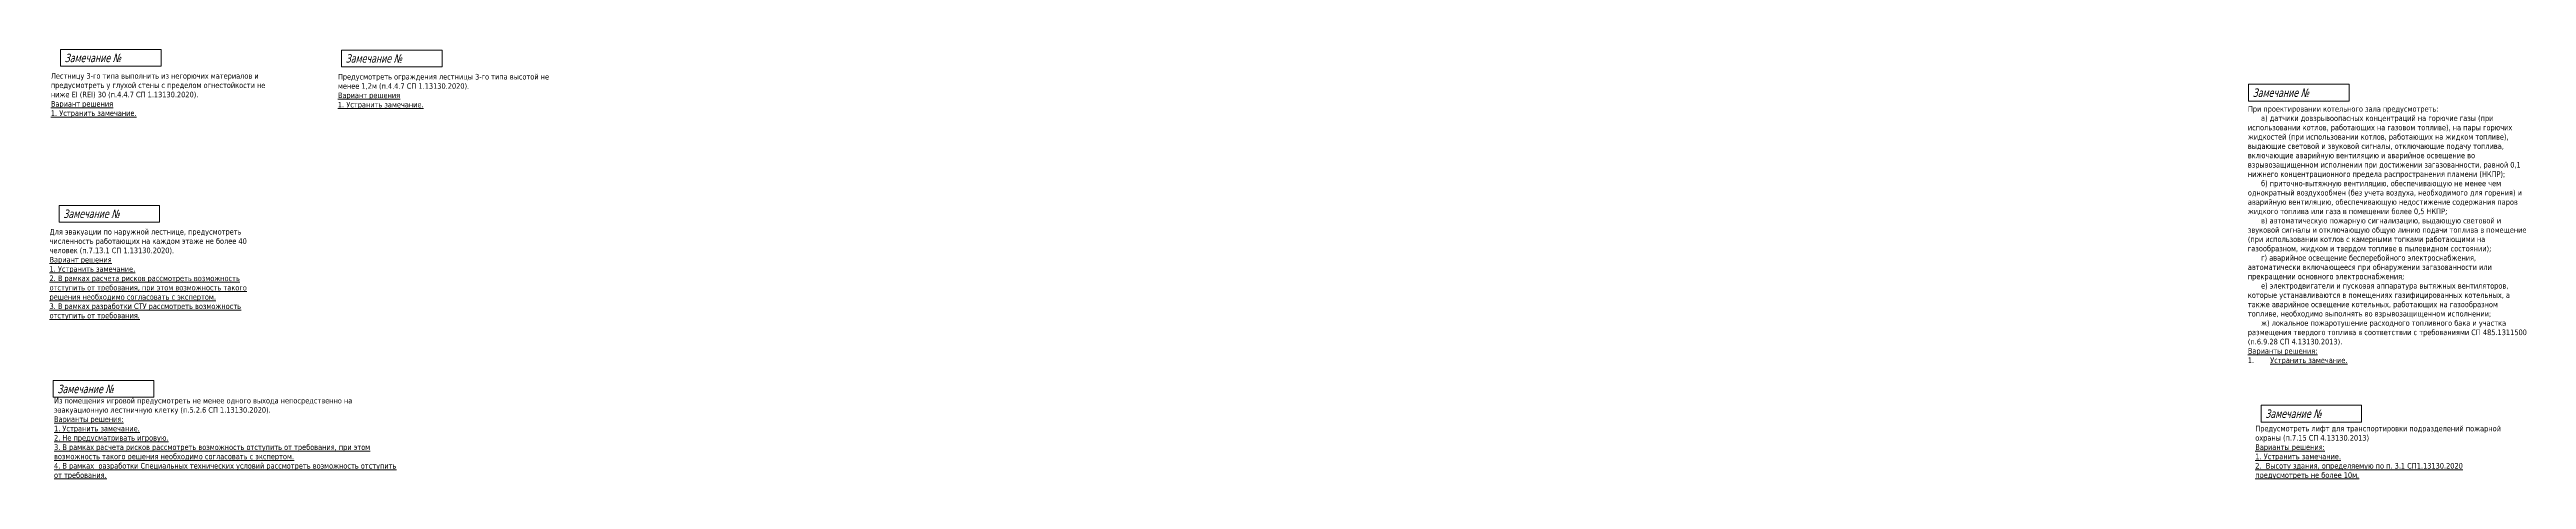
# Model space of a CAD drawing. Header units: millimetres. Extents: x -204396 to 1997851, y -2958255 to 237418.
# Drawn here: x 161386 to 427559, y -1525767 to -1479571 of the extents above; entities that cross this region are included whole.
import ezdxf

# ---------------------------------------------------------------- set-up
doc = ezdxf.new("R2010")
doc.units = ezdxf.units.MM
doc.layers.add('экспертиза', color=1, linetype='Continuous', lineweight=0)
doc.styles.add('ЭКСПЕРТИЗА', font='tahoma.ttf')

msp = doc.modelspace()

# ---------------------------------------------------------------- texts
at = {"layer": 'экспертиза', "lineweight": 0, "style": 'ЭКСПЕРТИЗА', "oblique": 14.99998, "width": 0.8}
for p in [(163017, -1480921), (193211, -1480977), (398144, -1484656), (162870, -1497668), (399496, -1519149)]:
    msp.add_text('Замечание №', height=900, dxfattribs=at).set_placement(p)
at = {"layer": 'экспертиза', "color": 4, "lineweight": 0, "style": 'ЭКСПЕРТИЗА', "oblique": 14.99998, "width": 0.8}
msp.add_text('Замечание №', height=900, dxfattribs=at).set_placement((162235, -1516491))
at = {"layer": 'экспертиза', "lineweight": 0, "ltscale": 100, "transparency": 33554687, "char_height": 600, "width": 23702.99, "attachment_point": 1, "style": 'ЭКСПЕРТИЗА'}
for s, insert in [('Лестницу 3-го типа выполнить из негорючих материалов и предусмотреть у глухой стены с пределом огнестойкости не ниже EI (REI) 30 (п.4.4.7 СП 1.13130.2020).{\\L\\C6;\\PВариант решения\\P1. Устранить замечание.}', (161533, -1482104)), ('Предусмотреть ограждения лестницы 3-го типа высотой не менее 1,2м (п.4.4.7 СП 1.13130.2020).{\\L\\C6;\\PВариант решения\\P1. Устранить замечание.}', (192375, -1482190)), ('Для эвакуации по наружной лестнице, предусмотреть численность работающих на каждом этаже не более 40 человек (п.7.13.1 СП 1.13130.2020).{\\L\\C6;\\PВариант решения\\P1. Устранить замечание.\\P2. В рамках расчета рисков рассмотреть возможность отступить от требования, при этом возможность такого решения необходимо согласовать с экспертом.\\H0.91667x;\\l\\C0;\\P\\H1.09091x;\\L\\C6;3. В рамках разработки СТУ рассмотреть возможность отступить от требования. }', (161386, -1498851))]:
    msp.add_mtext(s, dxfattribs=dict(at, insert=insert))
at = {"layer": 'экспертиза', "lineweight": 0, "ltscale": 100, "char_height": 600, "attachment_point": 1, "style": 'ЭКСПЕРТИЗА'}
for s, insert, width in [('При проектировании котельного зала предусмотреть:\\P\\pi1417.5;а) датчики довзрывоопасных концентраций на горючие газы (при использовании котлов, работающих на газовом топливе), на пары горючих жидкостей (при использовании котлов, работающих на жидком топливе), выдающие световой и звуковой сигналы, отключающие подачу топлива, включающие аварийную вентиляцию и аварийное освещение во взрывозащищенном исполнении при достижении загазованности, равной 0,1 нижнего концентрационного предела распространения пламени (НКПР);\\Pб) приточно-вытяжную вентиляцию, обеспечивающую не менее чем однократный воздухообмен (без учета воздуха, необходимого для горения) и аварийную вентиляцию, обеспечивающую недостижение содержания паров жидкого топлива или газа в помещении более 0,5 НКПР;\\Pв) автоматическую пожарную сигнализацию, выдающую световой и звуковой сигналы и отключающую общую линию подачи топлива в помещение (при использовании котлов с камерными топками работающими на газообразном, жидком и твердом топливе в пылевидном состоянии);\\Pг) аварийное освещение бесперебойного электроснабжения, автоматически включающееся при обнаружении загазованности или прекращении основного электроснабжения;\\Pе) электродвигатели и пусковая аппаратура вытяжных вентиляторов, которые устанавливаются в помещениях газифицированных котельных, а также аварийное освещение котельных, работающих на газообразном топливе, необходимо выполнять во взрывозащищенном исполнении;\\Pж) локальное пожаротушение расходного топливного бака и участка размещения твердого топлива в соответствии с требованиями СП 485.1311500 (п.6.9.28 СП 4.13130.2013).{\\C6;\\P\\pi0;\\LВарианты решения:\\P\\l1.^I\\LУстранить замечание.}', (397621, -1485651), 30015.53), ('Предусмотреть лифт для транспортировки подразделений пожарной охраны (п.7.15 СП 4.13130.2013)\\P{\\L\\C6;Варианты решения:\\P1. Устранить замечание.\\P2.  Высоту здания, определяемую по п. 3.1 СП1.13130.2020 предусмотреть\\~не\\~более\\~10м.}', (398420, -1519995), 28419.46)]:
    msp.add_mtext(s, dxfattribs=dict(at, insert=insert, width=width))
at = {"layer": 'экспертиза', "color": 4, "lineweight": 0, "ltscale": 100, "insert": (161868, -1516995), "char_height": 600, "width": 37498.32, "attachment_point": 1, "style": 'ЭКСПЕРТИЗА'}
msp.add_mtext('Из помещения игровой предусмотреть не менее одного выхода непосредственно на эвакуационную лестничную клетку (п.5.2.6 СП 1.13130.2020).\\P\\pt1200;{\\L\\C6;Варианты решения:\\P1. Устранить замечание. \\P2. Не предусматривать игровую.\\P\\ptz;3. В рамках расчета рисков рассмотреть возможность отступить от требования, при этом возможность такого решения необходимо согласовать с экспертом.\\H0.91667x;\\l\\C0;\\P\\pt1200;\\H1.09091x;\\L\\C6;4. В рамках  разработки Специальных технических условий рассмотреть возможность отступить от требования. }', dxfattribs=at)

# ---------------------------------------------------------------- linework, layer by layer
at = {"layer": 'экспертиза', "lineweight": 0}
for points in [[(162567, -1479571), (173367, -1479571), (173367, -1481371), (162567, -1481371), (162567, -1479571)], [(192761, -1479627), (203561, -1479627), (203561, -1481427), (192761, -1481427), (192761, -1479627)], [(397694, -1483306), (408494, -1483306), (408494, -1485106), (397694, -1485106), (397694, -1483306)], [(162420, -1496318), (173220, -1496318), (173220, -1498118), (162420, -1498118), (162420, -1496318)], [(399046, -1517799), (409846, -1517799), (409846, -1519599), (399046, -1519599), (399046, -1517799)]]:
    msp.add_lwpolyline(points, dxfattribs=at)
at = {"layer": 'экспертиза', "color": 4, "lineweight": 0}
msp.add_lwpolyline([(161785, -1515141), (172585, -1515141), (172585, -1516941), (161785, -1516941), (161785, -1515141)], dxfattribs=at)

msp.set_redraw_order([(e.dxf.handle, doc.entitydb.next_handle()) for e in msp.query("TEXT MTEXT ATTDEF DIMENSION ARC_DIMENSION")])  # texts and dimensions are drawn at this point

doc.saveas('drawing.dxf')
